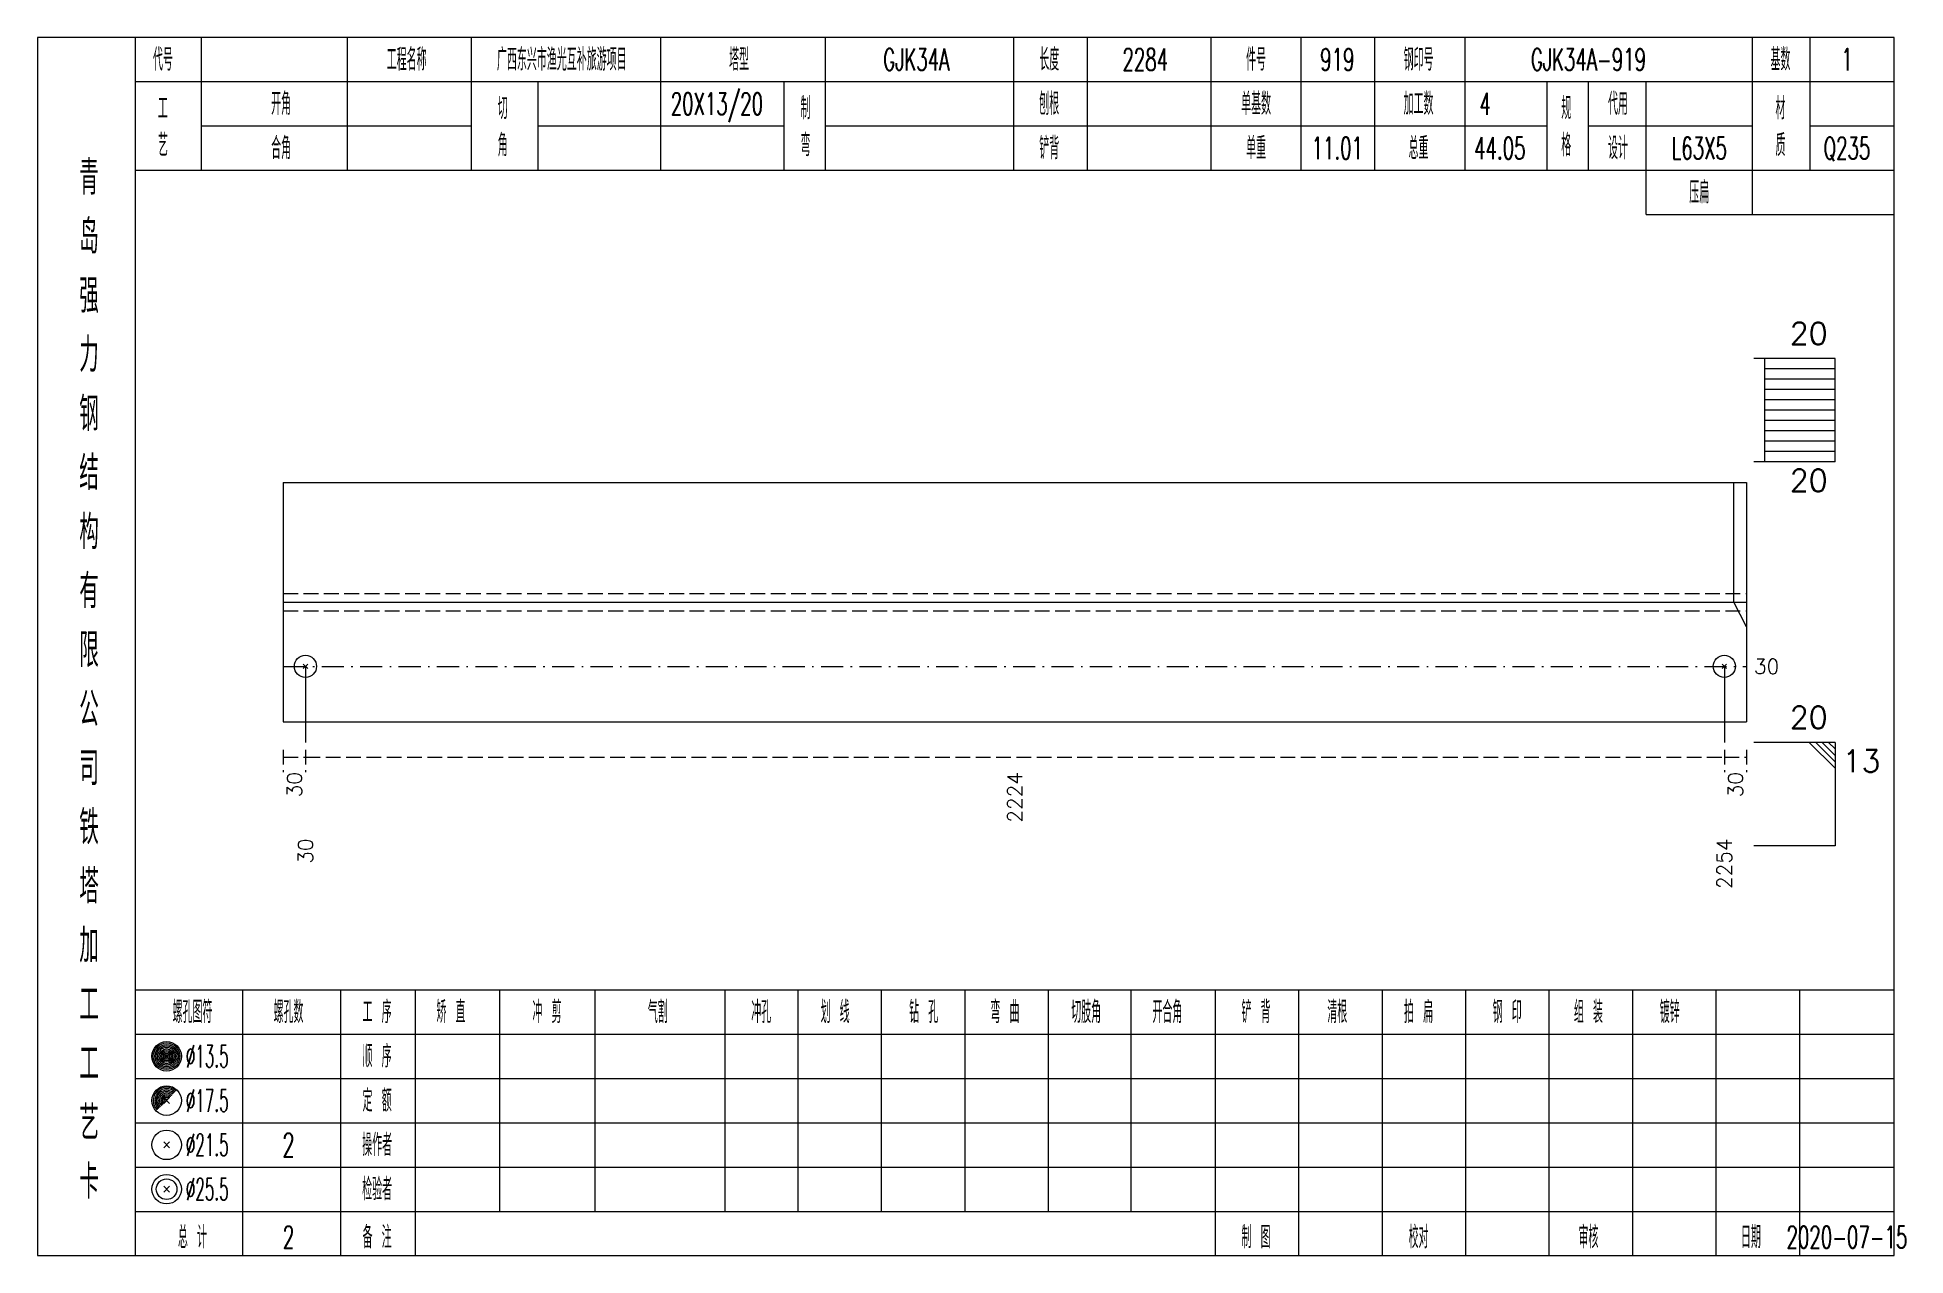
# Model space of a CAD drawing. Extents: x 0 to 2606, y -377 to 6479.
# Drawn here: x 522.8 to 775.7, y 2275 to 2440 of the extents above; entities that cross this region are included whole.
import ezdxf
from ezdxf.enums import TextEntityAlignment as Align

# ---------------------------------------------------------------- set-up
doc = ezdxf.new("R2010")
doc.units = 0
doc.header["$MEASUREMENT"] = 0
doc.linetypes.add('一点画线', pattern=[5.2, 3, -1, 0.2, -1])
doc.linetypes.add('虚线', pattern=[2.75, 2, -0.75])
doc.layers.get('0').update_dxf_attribs({"linetype": 'CONTINUOUS', "lineweight": 25})
doc.layers.add('1', color=7, linetype='CONTINUOUS', lineweight=25)
doc.layers.add('4', color=7, linetype='CONTINUOUS', lineweight=25)
doc.styles.get("Standard").update_dxf_attribs({"font": 'simplex.shx', "width": 0.7, "height": 3, "bigfont": 'gbhzfs.shx'})

msp = doc.modelspace()

# ---------------------------------------------------------------- texts
at = {"color": 7, "linetype": 'Continuous', "lineweight": 13}
for p in [(765.2, 2397.5), (765.2, 2345.5)]:
    msp.add_text('20', height=3, dxfattribs=at).set_placement(p, align=Align.BOTTOM_RIGHT)
msp.add_text('20', height=3, dxfattribs=at).set_placement((765.2, 2381.5), align=Align.TOP_RIGHT)
msp.add_text('30', height=2, dxfattribs=at).set_placement((755.2, 2354.81), align=Align.MIDDLE_LEFT)
msp.add_text('13', height=3, dxfattribs=at).set_placement((767.2, 2343.5), align=Align.TOP_LEFT)
at = {"color": 8, "linetype": 'Continuous', "lineweight": 9}
for s, p in [('30', (557.6, 2340.5)), ('2224', (655.15, 2340.5)), ('30', (752.7, 2340.5))]:
    msp.add_text(s, height=2, rotation=90, dxfattribs=at).set_placement(p, align=Align.MIDDLE_RIGHT)
at = {"layer": '1', "color": 7, "linetype": 'Continuous', "lineweight": 13}
for s, p in [('30', (559.1, 2331.5)), ('2254', (751.2, 2331.5))]:
    msp.add_text(s, height=2, rotation=90, dxfattribs=at).set_placement(p, align=Align.MIDDLE_RIGHT)
at = {"layer": '4', "color": 1, "linetype": 'Continuous', "lineweight": 13}
for s, height, width, p in [('代号', 3, 0.6, (539.8, 2437)), ('工程名称', 3, 0.6, (572.8, 2437)), ('广西东兴市渔光互补旅游项目', 3, 0.6, (593.8, 2437)), ('塔型', 3, 0.6, (617.8, 2437)), ('GJK34A', 3, 0.6, (641.8, 2437)), ('长度', 3, 0.6, (659.8, 2437)), ('2284', 3, 0.6, (672.8, 2437)), ('件号', 3, 0.6, (687.8, 2437)), ('919', 3, 0.6, (698.8, 2437)), ('钢印号', 3, 0.6, (709.8, 2437)), ('GJK34A-919', 3, 0.6, (732.8, 2437)), ('基数', 3, 0.6, (758.8, 2437)), ('1', 3, 0.6, (767.8, 2437)), ('工', 3, 0.6, (539.8, 2430.4)), ('开角', 3, 0.6, (555.8, 2431)), ('切', 3, 0.6, (585.8, 2430.4)), ('20X13/20', 3, 0.6, (614.8, 2431)), ('制', 3, 0.6, (626.8, 2430.4)), ('刨根', 3, 0.6, (659.8, 2431)), ('单基数', 3, 0.6, (687.8, 2431)), ('加工数', 3, 0.6, (709.8, 2431)), ('4', 3, 0.6, (718.8, 2431)), ('规', 3, 0.6, (729.8, 2430.4)), ('代用', 3, 0.6, (736.8, 2431)), ('材', 3, 0.6, (758.8, 2430.4)), ('艺', 3, 0.6, (539.8, 2425.4)), ('合角', 3, 0.6, (555.8, 2425)), ('角', 3, 0.6, (585.8, 2425.4)), ('弯', 3, 0.6, (626.8, 2425.4)), ('铲背', 3, 0.6, (659.8, 2425)), ('单重', 3, 0.6, (687.8, 2425)), ('11.01', 3, 0.6, (698.8, 2425)), ('总重', 3, 0.6, (709.8, 2425)), ('44.05', 3, 0.6, (720.8, 2425)), ('格', 3, 0.6, (729.8, 2425.4)), ('设计', 3, 0.6, (736.8, 2425)), ('L63X5', 3, 0.6, (747.8, 2425)), ('质', 3, 0.6, (758.8, 2425.4)), ('Q235', 3, 0.6, (767.8, 2425)), ('青', 4.6, 0.8, (529.8, 2421)), ('压扁', 3, 0.6, (747.8, 2419)), ('岛', 4.6, 0.8, (529.8, 2413)), ('强', 4.6, 0.8, (529.8, 2405)), ('力', 4.6, 0.8, (529.8, 2397)), ('钢', 4.6, 0.8, (529.8, 2389)), ('结', 4.6, 0.8, (529.8, 2381)), ('构', 4.6, 0.8, (529.8, 2373)), ('有', 4.6, 0.8, (529.8, 2365)), ('限', 4.6, 0.8, (529.8, 2357)), ('公', 4.6, 0.8, (529.8, 2349)), ('司', 4.6, 0.8, (529.8, 2341)), ('铁', 4.6, 0.8, (529.8, 2333)), ('塔', 4.6, 0.8, (529.8, 2325)), ('加', 4.6, 0.8, (529.8, 2317)), ('工', 4.6, 0.8, (529.8, 2309)), ('螺孔图符', 3, 0.6, (543.8, 2308)), ('螺孔数', 3, 0.6, (556.8, 2308)), ('工 序', 3, 0.6, (568.8, 2308)), ('矫 直', 3, 0.6, (578.8, 2308)), ('冲 剪', 3, 0.6, (591.8, 2308)), ('气割', 3, 0.6, (606.8, 2308)), ('冲孔', 3, 0.6, (620.8, 2308)), ('划 线', 3, 0.6, (630.8, 2308)), ('钻 孔', 3, 0.6, (642.8, 2308)), ('弯 曲', 3, 0.6, (653.8, 2308)), ('切肢角', 3, 0.6, (664.8, 2308)), ('开合角', 3, 0.6, (675.8, 2308)), ('铲 背', 3, 0.6, (687.8, 2308)), ('清根', 3, 0.6, (698.8, 2308)), ('拍 扁', 3, 0.6, (709.8, 2308)), ('钢 印', 3, 0.6, (721.8, 2308)), ('组 装', 3, 0.6, (732.8, 2308)), ('镀锌', 3, 0.6, (743.8, 2308)), ('工', 4.6, 0.8, (529.8, 2301)), ('%%C13.5', 3, 0.5, (545.8, 2302)), ('顺 序', 3, 0.6, (568.8, 2302)), ('%%C17.5', 3, 0.5, (545.8, 2296)), ('定 额', 3, 0.6, (568.8, 2296)), ('艺', 4.6, 0.8, (529.8, 2293)), ('操作者', 3, 0.6, (568.8, 2290)), ('%%C21.5', 3, 0.5, (545.8, 2290)), ('2', 3.2, 0.6, (556.8, 2290)), ('卡', 4.6, 0.8, (529.8, 2285)), ('%%C25.5', 3, 0.5, (545.8, 2284)), ('检验者', 3, 0.6, (568.8, 2284)), ('总 计', 3, 0.6, (543.8, 2277.5)), ('备 注', 3, 0.6, (568.8, 2277.5)), ('制 图', 3, 0.6, (687.8, 2277.5)), ('校对', 3, 0.6, (709.8, 2277.5)), ('审核', 3, 0.6, (732.8, 2277.5)), ('日期', 3, 0.6, (754.8, 2277.5)), ('2', 3, 0.6, (556.8, 2277.5)), ('2020-07-15', 3, 0.6, (767.8, 2277.5))]:
    msp.add_text(s, height=height, dxfattribs=dict(at, width=width)).set_placement(p, align=Align.MIDDLE_CENTER)

# ---------------------------------------------------------------- linework, layer by layer
at = {"color": 7, "linetype": 'Continuous', "lineweight": 13}
for p, q in [((766.2, 2396.5), (755.2, 2396.5)), ((756.7, 2382.5), (756.7, 2396.5)), ((766.2, 2382.5), (766.2, 2396.5)), ((766.2, 2395.1), (756.7, 2395.1)), ((766.2, 2393.7), (756.7, 2393.7)), ((766.2, 2392.3), (756.7, 2392.3)), ((766.2, 2390.9), (756.7, 2390.9)), ((766.2, 2389.5), (756.7, 2389.5)), ((766.2, 2388.1), (756.7, 2388.1)), ((766.2, 2386.7), (756.7, 2386.7)), ((766.2, 2385.3), (756.7, 2385.3)), ((766.2, 2383.9), (756.7, 2383.9)), ((766.2, 2382.5), (755.2, 2382.5)), ((752.47, 2363.5), (752.47, 2379.69)), ((754.2, 2360.16), (752.47, 2363.5)), ((559.1, 2354.81), (559.1, 2344.5)), ((751.2, 2354.81), (751.2, 2344.5)), ((766.2, 2344.5), (755.2, 2344.5)), ((762.7, 2344.5), (766.2, 2341)), ((763.57, 2344.5), (766.2, 2341.88)), ((764.45, 2344.5), (766.2, 2342.75)), ((765.32, 2344.5), (766.2, 2343.62)), ((766.2, 2344.5), (766.2, 2330.5)), ((766.2, 2330.5), (755.2, 2330.5))]:
    msp.add_line(p, q, dxfattribs=at)
at = {"color": 7, "linetype": 'Continuous', "lineweight": 18}
for p, q in [((556.1, 2379.69), (556.1, 2347.31)), ((556.1, 2379.69), (754.2, 2379.69)), ((754.2, 2379.69), (754.2, 2347.31)), ((556.1, 2363.5), (754.2, 2363.5))]:
    msp.add_line(p, q, dxfattribs=at)
at = {"color": 1, "linetype": '虚线', "lineweight": 18}
for p, q in [((556.1, 2364.69), (754.2, 2364.69)), ((556.1, 2362.31), (754.2, 2362.31))]:
    msp.add_line(p, q, dxfattribs=at)
at = {"color": 3, "linetype": '一点画线', "lineweight": 13}
msp.add_line((556.1, 2354.81), (754.2, 2354.81), dxfattribs=at)
at = {"color": 8, "linetype": '虚线', "lineweight": 9}
for p, q in [((556.1, 2343.5), (556.1, 2340.5)), ((556.1, 2342.5), (559.1, 2342.5)), ((559.1, 2343.5), (559.1, 2340.5)), ((559.1, 2343.5), (559.1, 2340.5)), ((559.1, 2342.5), (751.2, 2342.5)), ((751.2, 2343.5), (751.2, 2340.5)), ((751.2, 2343.5), (751.2, 2340.5)), ((751.2, 2342.5), (754.2, 2342.5)), ((754.2, 2343.5), (754.2, 2340.5))]:
    msp.add_line(p, q, dxfattribs=at)
at = {"layer": '1', "color": 7, "linetype": 'Continuous', "lineweight": 13}
for p, q in [((558.8, 2354.51), (559.4, 2355.11)), ((559.4, 2354.51), (558.8, 2355.11)), ((750.9, 2354.51), (751.5, 2355.11)), ((751.5, 2354.51), (750.9, 2355.11))]:
    msp.add_line(p, q, dxfattribs=at)
at = {"layer": '1', "color": 7, "linetype": 'Continuous', "lineweight": 18}
msp.add_line((556.1, 2347.31), (754.2, 2347.31), dxfattribs=at)
at = {"layer": '1', "color": 7, "linetype": 'Continuous', "lineweight": 13}
for centre in [(559.1, 2354.81), (751.2, 2354.81)]:
    msp.add_circle(centre, 1.5, dxfattribs=at)
at = {"layer": '4', "color": 1, "linetype": 'Continuous', "lineweight": 18}
for p, q in [((536.1, 2275), (536.1, 2440)), ((545, 2422), (545, 2440)), ((564.8, 2422), (564.8, 2440)), ((581.6, 2422), (581.6, 2440)), ((607.2, 2422), (607.2, 2440)), ((629.5, 2422), (629.5, 2440)), ((655, 2422), (655, 2440)), ((665, 2422), (665, 2440)), ((681.7, 2422), (681.7, 2440)), ((693.9, 2422), (693.9, 2440)), ((703.9, 2422), (703.9, 2440)), ((716.1, 2422), (716.1, 2440)), ((755, 2416), (755, 2440)), ((762.8, 2422), (762.8, 2440)), ((536.1, 2434), (774.2, 2434)), ((590.6, 2422), (590.6, 2434)), ((623.9, 2422), (623.9, 2434)), ((727.2, 2422), (727.2, 2434)), ((732.8, 2422), (732.8, 2434)), ((740.6, 2416), (740.6, 2434)), ((545, 2428), (581.6, 2428)), ((590.6, 2428), (623.9, 2428)), ((629.5, 2428), (727.2, 2428)), ((732.8, 2428), (755, 2428)), ((762.8, 2428), (774.2, 2428)), ((536.1, 2422), (774.2, 2422)), ((740.6, 2416), (774.2, 2416)), ((536.1, 2311), (774.2, 2311)), ((550.6, 2275), (550.6, 2311)), ((563.9, 2275), (563.9, 2311)), ((574, 2275), (574, 2311)), ((585.4, 2281), (585.4, 2311)), ((598.3, 2281), (598.3, 2311)), ((615.9, 2281), (615.9, 2311)), ((625.8, 2281), (625.8, 2311)), ((637.1, 2281), (637.1, 2311)), ((648.4, 2281), (648.4, 2311)), ((659.7, 2281), (659.7, 2311)), ((670.9, 2281), (670.9, 2311)), ((682.3, 2281), (682.3, 2311)), ((693.6, 2281), (693.6, 2311)), ((704.9, 2281), (704.9, 2311)), ((716.2, 2281), (716.2, 2311)), ((727.5, 2281), (727.5, 2311)), ((738.8, 2281), (738.8, 2311)), ((750.1, 2281), (750.1, 2311)), ((761.4, 2281), (761.4, 2311)), ((536.1, 2305), (774.2, 2305)), ((536.1, 2299), (774.2, 2299)), ((536.1, 2293), (774.2, 2293)), ((536.1, 2287), (774.2, 2287)), ((536.1, 2281), (774.2, 2281)), ((682.3, 2275), (682.3, 2281)), ((693.6, 2275), (693.6, 2281)), ((704.9, 2275), (704.9, 2281)), ((716.2, 2275), (716.2, 2281)), ((727.5, 2275), (727.5, 2281)), ((738.8, 2275), (738.8, 2281)), ((750.1, 2275), (750.1, 2281)), ((761.4, 2275), (761.4, 2281))]:
    msp.add_line(p, q, dxfattribs=at)
at = {"layer": '4', "color": 7, "linetype": 'Continuous', "lineweight": 13}
for p, q in [((540.1, 2301.8), (540.5, 2302.2)), ((540.5, 2301.8), (540.1, 2302.2)), ((539.9, 2289.6), (540.7, 2290.4)), ((540.7, 2289.6), (539.9, 2290.4)), ((539.9, 2283.6), (540.7, 2284.4)), ((540.7, 2283.6), (539.9, 2284.4))]:
    msp.add_line(p, q, dxfattribs=at)
at = {"layer": '4', "color": 7, "linetype": 'Continuous', "lineweight": 0}
for p, q in [((539.9, 2295.6), (540.7, 2296.4)), ((539.9, 2296.4), (540.7, 2295.6))]:
    msp.add_line(p, q, dxfattribs=at)
at = {"layer": '4', "color": 1, "linetype": 'Continuous', "lineweight": 18}
msp.add_lwpolyline([(522.8, 2440), (522.8, 2275), (774.2, 2275), (774.2, 2440)], close=True, dxfattribs=at)
at = {"layer": '4', "color": 7, "linetype": 'Continuous', "lineweight": 13}
for centre, radius in [((540.3, 2302), 2), ((540.3, 2302), 1.8), ((540.3, 2302), 1.6), ((540.3, 2302), 1.4), ((540.3, 2302), 1.2), ((540.3, 2302), 1), ((540.3, 2302), 0.8), ((540.3, 2302), 0.6), ((540.3, 2302), 0.4), ((540.3, 2302), 0.2), ((540.3, 2296), 2), ((540.3, 2290), 2), ((540.3, 2284), 2), ((540.3, 2284), 1.4)]:
    msp.add_circle(centre, radius, dxfattribs=at)
for radius in [1.8, 1.6, 1.4, 1.2, 1, 0.8, 0.6, 0.4, 0.2]:
    msp.add_arc((540.3, 2296), radius, 45, 225, dxfattribs=at)

msp.set_redraw_order([(e.dxf.handle, doc.entitydb.next_handle()) for e in msp.query("TEXT MTEXT ATTDEF DIMENSION ARC_DIMENSION")])  # texts and dimensions are drawn at this point

doc.saveas('drawing.dxf')
